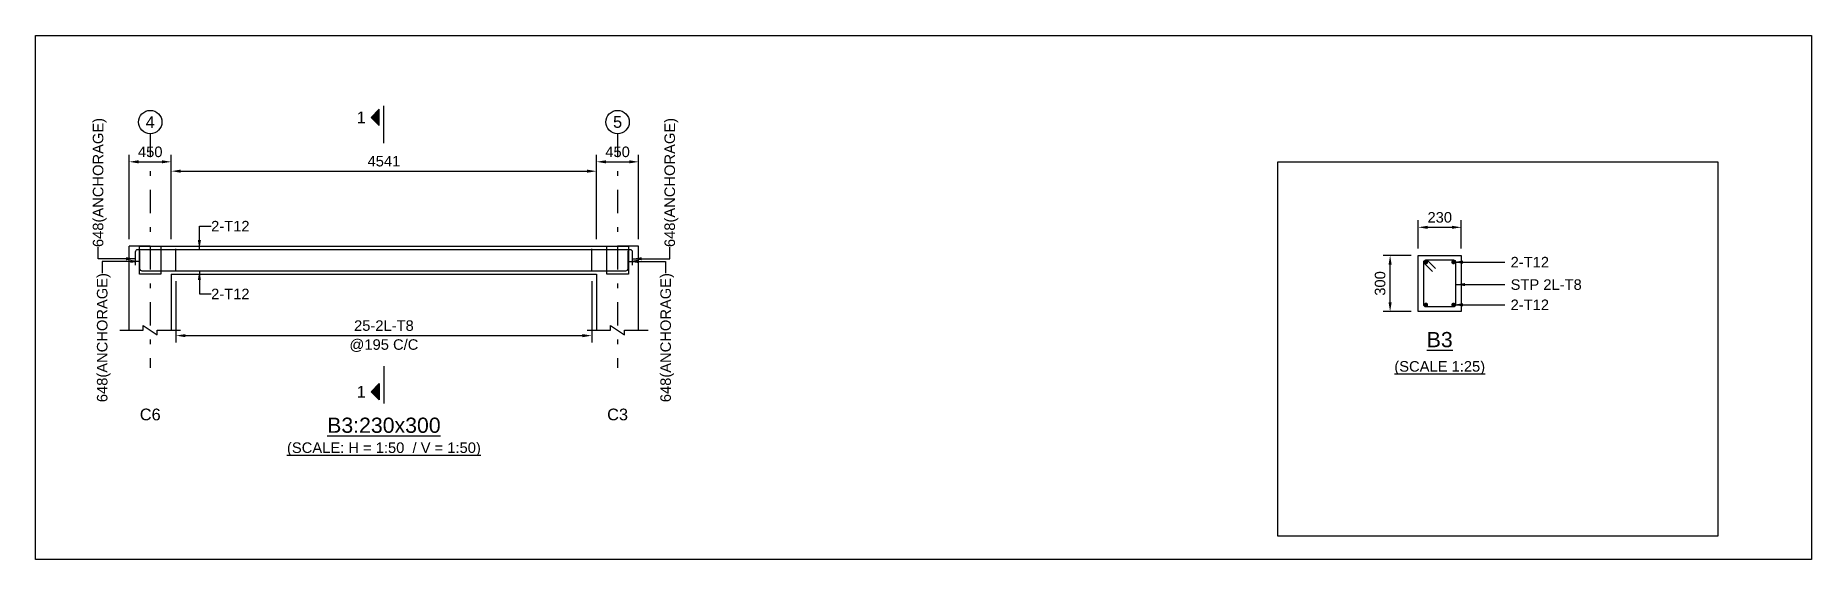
# Model space of a CAD drawing. Header units: inches. Extents: x -2000 to 36083, y -82600 to 3300.
# Drawn here: x -2000 to 35932, y -57700 to -46500 of the extents above; entities that cross this region are included whole.
import ezdxf
from ezdxf.enums import TextEntityAlignment as Align

# ---------------------------------------------------------------- set-up
doc = ezdxf.new("R2010")
doc.units = ezdxf.units.IN
doc.header["$LTSCALE"] = 1000
doc.header["$MEASUREMENT"] = 0
doc.linetypes.add('SCCenter', pattern=[1.2, 0.5, -0.3, 0.1, -0.3])
for name, color, linetype in [('Concrete Line', 2, 'Continuous'), ('Cut Line', 31, 'Continuous'), ('Dimension', 31, 'Continuous'), ('Grid', 8, 'Continuous'), ('Labels', 4, 'Continuous'), ('Labels_Support', 4, 'Continuous'), ('Link', 225, 'Continuous'), ('Reinforcement', 4, 'Continuous'), ('Schedule Border', 60, 'Continuous'), ('Section Mark', 5, 'Continuous'), ('Solid', 25, 'Continuous'), ('Text', 31, 'Continuous'), ('Text_Scale', 31, 'Continuous')]:
    doc.layers.add(name, color=color, linetype=linetype)
doc.styles.add('SC-SansSerif', font='SansSerif')
doc.styles.get("Standard").update_dxf_attribs({"font": 'txt.shx'})
doc.dimstyles.new('SCBBSDimStyl', dxfattribs={"dimtxt": 225, "dimasz": 200, "dimexe": 150, "dimexo": 150, "dimgap": 100, "dimtad": 1, "dimtoh": 1, "dimdec": 0, "dimzin": 0, "dimdsep": 46, "dimtxsty": 'SC-SansSerif', "dimcen": 0.09, "dimclrd": 8, "dimclre": 8, "dimclrt": 31, "dimadec": 0, "dimazin": 0, "dimtfac": 1, "dimtdec": 0, "dimtix": 1, "dimtofl": 0, "dimtmove": 0, "dimatfit": 3, "dimfxl": 1, "dimtolj": 1, "dimtzin": 0, "dimarcsym": 0})
doc.dimstyles.get("Standard").update_dxf_attribs({"dimtxt": 0.18, "dimasz": 200, "dimexe": 0.18, "dimexo": 0.0625, "dimgap": 0.09, "dimtad": 0, "dimtih": 1, "dimtoh": 1, "dimdec": 4, "dimzin": 0, "dimdsep": 46, "dimtxsty": 'Standard', "dimcen": 0.09, "dimadec": 0, "dimazin": 0, "dimtfac": 1, "dimtdec": 4, "dimtofl": 0, "dimtmove": 0, "dimatfit": 3, "dimfxl": 1, "dimtolj": 1, "dimtzin": 0, "dimarcsym": 0})

msp = doc.modelspace()

# ---------------------------------------------------------------- texts
at = {"layer": 'Grid', "style": 'SC-SansSerif'}
for s, p in [('4', (450, -48350)), ('5', (10432, -48350))]:
    msp.add_text(s, height=250, dxfattribs=at).set_placement(p, align=Align.MIDDLE)
at = {"layer": 'Labels', "style": 'SC-SansSerif'}
msp.add_text('%%uB3', height=325, dxfattribs=at).set_placement((27991.5, -53000), align=Align.MIDDLE)
msp.add_text('%%uB3:230x300', height=325, dxfattribs=at).set_placement((5441, -55090), align=Align.BOTTOM_CENTER)
at = {"layer": 'Labels_Support', "style": 'SC-SansSerif'}
for s, p in [('C6', (450, -54800)), ('C3', (10432, -54800))]:
    msp.add_text(s, height=250, dxfattribs=at).set_placement(p, align=Align.BOTTOM_CENTER)
at = {"layer": 'Section Mark', "style": 'SC-SansSerif'}
for p in [(5053.5, -48250), (5053.5, -54115)]:
    msp.add_text('1', height=250, dxfattribs=at).set_placement(p, align=Align.MIDDLE_RIGHT)
at = {"layer": 'Text', "style": 'SC-SansSerif'}
for p in [(-664, -51022), (11546, -51022)]:
    msp.add_text('648(ANCHORAGE)', height=225, rotation=90, dxfattribs=at).set_placement(p, align=Align.MIDDLE_LEFT)
for s, p in [('2-T12', (1750, -50575)), ('2-T12', (29505.5, -51344)), ('2-T12', (1750, -52025)), ('STP 2L-T8', (29505.5, -51824)), ('2-T12', (29505.5, -52256))]:
    msp.add_text(s, height=225, dxfattribs=at).set_placement(p, align=Align.MIDDLE_LEFT)
for p in [(-576, -51578), (11458, -51578)]:
    msp.add_text('648(ANCHORAGE)', height=225, rotation=90, dxfattribs=at).set_placement(p, align=Align.MIDDLE_RIGHT)
msp.add_text('%%u(SCALE 1:25)', height=225, dxfattribs=at).set_placement((27991.5, -53600), align=Align.MIDDLE)
at = {"layer": 'Text_Scale', "style": 'SC-SansSerif'}
msp.add_text('%%u(SCALE: H = 1:50  / V = 1:50)', height=225, dxfattribs=at).set_placement((5441, -55490), align=Align.BOTTOM_CENTER)

# ---------------------------------------------------------------- blocks, each defined once
blk = doc.blocks.new('*D12')
at = {"color": 8, "linetype": 'ByBlock', "lineweight": -2}
for p, q in [((1000, -51750), (1000, -53065)), ((9882, -51750), (9882, -53065)), ((1200, -52915), (9682, -52915))]:
    blk.add_line(p, q, dxfattribs=at)
at = {"color": 8}
for points in [[(1000, -52915), (1200, -52882), (1200, -52948)], [(9882, -52915), (9682, -52948), (9682, -52882)]]:
    blk.add_solid(points, dxfattribs=at)
at = {"layer": 'DEFPOINTS', "color": 31}
for p in [(1000, -51600), (9882, -51600), (1000, -52915)]:
    blk.add_point(p, dxfattribs=at)
at = {"color": 31, "char_height": 225, "attachment_point": 5, "style": 'SC-SansSerif'}
for s, insert in [('\\A1;25-2L-T8', (5441, -52702)), ('\\A1;@195 C/C', (5441, -53128))]:
    blk.add_mtext(s, dxfattribs=dict(at, insert=insert))
blk = doc.blocks.new('*D13')
at = {"color": 8, "linetype": 'ByBlock', "lineweight": -2}
for p, q in [((27532, -51050), (27532, -50450)), ((27732, -50600), (28252, -50600)), ((28452, -51050), (28452, -50450))]:
    blk.add_line(p, q, dxfattribs=at)
at = {"color": 8}
for points in [[(27532, -50600), (27732, -50567), (27732, -50633)], [(28452, -50600), (28252, -50633), (28252, -50567)]]:
    blk.add_solid(points, dxfattribs=at)
at = {"layer": 'DEFPOINTS', "color": 31}
for p in [(27532, -50600), (27532, -51200), (28452, -51200)]:
    blk.add_point(p, dxfattribs=at)
at = {"color": 31, "insert": (27992, -50388), "char_height": 225, "attachment_point": 5, "style": 'SC-SansSerif'}
blk.add_mtext('\\A1;230', dxfattribs=at)
blk = doc.blocks.new('*D14')
at = {"color": 8, "linetype": 'ByBlock', "lineweight": -2}
for p, q in [((27382, -51200), (26782, -51200)), ((26932, -52200), (26932, -51400)), ((27382, -52400), (26782, -52400))]:
    blk.add_line(p, q, dxfattribs=at)
at = {"color": 8}
for points in [[(26932, -51200), (26965, -51400), (26898, -51400)], [(26932, -52400), (26898, -52200), (26965, -52200)]]:
    blk.add_solid(points, dxfattribs=at)
at = {"layer": 'DEFPOINTS', "color": 31}
for p in [(27532, -51200), (26932, -52400), (27532, -52400)]:
    blk.add_point(p, dxfattribs=at)
at = {"color": 31, "insert": (26719, -51800), "char_height": 225, "attachment_point": 5, "rotation": 90, "style": 'SC-SansSerif'}
blk.add_mtext('\\A1;300', dxfattribs=at)
blk = doc.blocks.new('*D15')
at = {"color": 8, "linetype": 'ByBlock', "lineweight": -2}
for p, q in [((900, -50850), (900, -49250)), ((9982, -50850), (9982, -49250)), ((1100, -49400), (9782, -49400))]:
    blk.add_line(p, q, dxfattribs=at)
at = {"color": 8}
for points in [[(900, -49400), (1100, -49367), (1100, -49433)], [(9982, -49400), (9782, -49433), (9782, -49367)]]:
    blk.add_solid(points, dxfattribs=at)
at = {"layer": 'DEFPOINTS', "color": 31}
for p in [(900, -49400), (900, -51000), (9982, -51000)]:
    blk.add_point(p, dxfattribs=at)
at = {"color": 31, "insert": (5441, -49188), "char_height": 225, "attachment_point": 5, "style": 'SC-SansSerif'}
blk.add_mtext('\\A1;4541', dxfattribs=at)
blk = doc.blocks.new('*D16')
at = {"color": 8, "linetype": 'ByBlock', "lineweight": -2}
for p, q in [((0, -50850), (0, -49050)), ((200, -49200), (700, -49200)), ((900, -50850), (900, -49050))]:
    blk.add_line(p, q, dxfattribs=at)
at = {"color": 8}
for points in [[(0, -49200), (200, -49167), (200, -49233)], [(900, -49200), (700, -49233), (700, -49167)]]:
    blk.add_solid(points, dxfattribs=at)
at = {"layer": 'DEFPOINTS', "color": 31}
for p in [(0, -49200), (0, -51000), (900, -51000)]:
    blk.add_point(p, dxfattribs=at)
at = {"color": 31, "insert": (450, -48988), "char_height": 225, "attachment_point": 5, "style": 'SC-SansSerif'}
blk.add_mtext('\\A1;450', dxfattribs=at)
blk = doc.blocks.new('*D17')
at = {"color": 8, "linetype": 'ByBlock', "lineweight": -2}
for p, q in [((9982, -50850), (9982, -49050)), ((10182, -49200), (10682, -49200)), ((10882, -50850), (10882, -49050))]:
    blk.add_line(p, q, dxfattribs=at)
at = {"color": 8}
for points in [[(9982, -49200), (10182, -49167), (10182, -49233)], [(10882, -49200), (10682, -49233), (10682, -49167)]]:
    blk.add_solid(points, dxfattribs=at)
at = {"layer": 'DEFPOINTS', "color": 31}
for p in [(9982, -49200), (9982, -51000), (10882, -51000)]:
    blk.add_point(p, dxfattribs=at)
at = {"color": 31, "insert": (10432, -48988), "char_height": 225, "attachment_point": 5, "style": 'SC-SansSerif'}
blk.add_mtext('\\A1;450', dxfattribs=at)

# ---------------------------------------------------------------- dimensions: what is measured, and where the dimension line sits
at = {"layer": 'Dimension'}
for base, p1, p2, text, picture, middle in [((900, -49200), (0, -51000), (900, -51000), '450', '*D16', (450, -49200)), ((10882, -49200), (9982, -51000), (10882, -51000), '450', '*D17', (10432, -49200)), ((9982, -49400), (900, -51000), (9982, -51000), '4541', '*D15', (5441, -49400)), ((9882, -52915), (1000, -51600), (9882, -51600), '25-2L-T8\\X@195 C/C', '*D12', (5441, -52915))]:
    dim = msp.add_linear_dim(base=base, p1=p1, p2=p2, text=text, dimstyle='SCBBSDimStyl', dxfattribs=at)
    dim.commit()
    dim.dimension.update_dxf_attribs({"geometry": picture, "text_midpoint": middle})
for base, p1, p2, angle, text, picture, middle in [((28451.5, -50600), (27531.5, -51200), (28451.5, -51200), 0, '230', '*D13', (27991.5, -50600)), ((26931.5, -51200), (27531.5, -52400), (27531.5, -51200), 90, '300', '*D14', (26931.5, -51800))]:
    dim = msp.add_linear_dim(base=base, p1=p1, p2=p2, angle=angle, text=text, dimstyle='SCBBSDimStyl', override={"dimjust": 0}, dxfattribs=at)
    dim.commit()
    dim.dimension.update_dxf_attribs({"geometry": picture, "text_midpoint": middle, "dimtype": 129})

# ---------------------------------------------------------------- hatches: boundary and pattern name
at = {"layer": 'Solid'}
for points in [[(5341, -48075), (5166, -48250), (5341, -48425), (5341, -48075)], [(5341, -54290), (5166, -54115), (5341, -53940), (5341, -54290)]]:
    msp.add_hatch(color=256, dxfattribs=at).paths.add_polyline_path(points, flags=0)

# ---------------------------------------------------------------- linework, layer by layer
at = {"layer": 'Concrete Line'}
for p, q in [((0, -52800), (0, -51000)), ((450, -51000), (0, -51000)), ((10882, -51000), (10432, -51000)), ((10882, -52800), (10882, -51000)), ((900, -51600), (900, -52800)), ((9982, -51600), (9982, -52800))]:
    msp.add_line(p, q, dxfattribs=at)
for points in [[(220, -51000), (680, -51000), (680, -51000), (680, -51600), (680, -51600), (220, -51600), (220, -51600), (220, -51000)], [(10202, -51000), (10662, -51000), (10662, -51000), (10662, -51600), (10662, -51600), (10202, -51600), (10202, -51600), (10202, -51000)], [(27531.5, -51200), (28451.5, -51200), (28451.5, -52400), (27531.5, -52400)]]:
    msp.add_lwpolyline(points, close=True, dxfattribs=at)
for points in [[(450, -51000), (10432, -51000)], [(900, -51600), (9982, -51600)]]:
    msp.add_lwpolyline(points, dxfattribs=at)
at = {"layer": 'Cut Line'}
for points in [[(-200, -52800), (300, -52800), (300, -52700), (600, -52900), (600, -52800), (1100, -52800)], [(9782, -52800), (10282, -52800), (10282, -52700), (10582, -52900), (10582, -52800), (11082, -52800)]]:
    msp.add_lwpolyline(points, dxfattribs=at)
at = {"layer": 'Grid', "linetype": 'SCCenter'}
for p, q in [((450, -48600), (450, -53600)), ((10432, -48600), (10432, -53600))]:
    msp.add_line(p, q, dxfattribs=at)
at = {"layer": 'Grid'}
for centre in [(450, -48350), (10432, -48350)]:
    msp.add_circle(centre, 250, dxfattribs=at)
at = {"layer": 'Link'}
for p, q in [((1000, -51540), (1000, -51060)), ((9882, -51540), (9882, -51060))]:
    msp.add_line(p, q, dxfattribs=at)
msp.add_lwpolyline([(27834.7, -51546.2), (27665, -51376.5, -0.6681786), (27697.5, -51298), (28285.5, -51298, -0.4142136), (28331.5, -51344), (28331.5, -52256, -0.4142136), (28285.5, -52302), (27697.5, -52302, -0.4142136), (27651.5, -52256), (27651.5, -51344, -0.6681786), (27730, -51311.5), (27899.7, -51481.2)], format="xyb", dxfattribs=at)
at = {"layer": 'Reinforcement'}
for points in [[(136, -51412), (136, -51122, -0.4142136), (186, -51072), (10695.5, -51072, -0.4142133), (10745.5, -51122), (10745.5, -51412)], [(224, -51100), (224, -51478, 0.4142136), (274, -51528), (10607.5, -51528, 0.4142133), (10657.5, -51478), (10657.5, -51100)]]:
    msp.add_lwpolyline(points, format="xyb", dxfattribs=at)
at = {"layer": 'Reinforcement', "const_width": 46}
for points in [[(27674.5, -51344, 1), (27720.5, -51344, 1)], [(28262.5, -51344, 1), (28308.5, -51344, 1)], [(27674.5, -52256, 1), (27720.5, -52256, 1)], [(28262.5, -52256, 1), (28308.5, -52256, 1)]]:
    msp.add_lwpolyline(points, format="xyb", close=True, dxfattribs=at)
at = {"layer": 'Schedule Border'}
for points in [[(-2000, -46500), (35931.5, -46500), (35931.5, -57700), (-2000, -57700)], [(24531.5, -49200), (33931.5, -49200), (33931.5, -57200), (24531.5, -57200)]]:
    msp.add_lwpolyline(points, close=True, dxfattribs=at)
at = {"layer": 'Section Mark'}
for points in [[(5341, -48075), (5166, -48250), (5341, -48425), (5341, -48075)], [(5441, -48800), (5441, -48000)], [(5441, -53565), (5441, -54365)], [(5341, -54290), (5166, -54115), (5341, -53940), (5341, -54290)]]:
    msp.add_lwpolyline(points, dxfattribs=at)

msp.set_redraw_order([(e.dxf.handle, doc.entitydb.next_handle()) for e in msp.query("TEXT MTEXT ATTDEF DIMENSION ARC_DIMENSION")])  # texts and dimensions are drawn at this point

# ---------------------------------------------------------------- leaders
at = {"layer": 'Dimension', "color": 8}
for points, dimstyle in [([(1500, -51072), (1500, -50575), (1750, -50575)], 'Standard'), ([(136, -51272), (-664, -51272), (-664, -51022)], 'Standard'), ([(10746, -51272), (11546, -51272), (11546, -51022)], 'Standard'), ([(224, -51328), (-576, -51328), (-576, -51578)], 'Standard'), ([(1500, -51528), (1500, -52025), (1750, -52025)], 'Standard'), ([(10658, -51328), (11458, -51328), (11458, -51578)], 'Standard'), ([(28285.5, -51344), (28785.5, -51344), (29385.5, -51344)], 'SCBBSDimStyl'), ([(28331.5, -51824), (29385.5, -51824)], 'SCBBSDimStyl'), ([(28285.5, -52256), (28785.5, -52256), (29385.5, -52256)], 'SCBBSDimStyl')]:
    msp.add_leader(points, dimstyle=dimstyle, dxfattribs=at)

doc.saveas('drawing.dxf')
